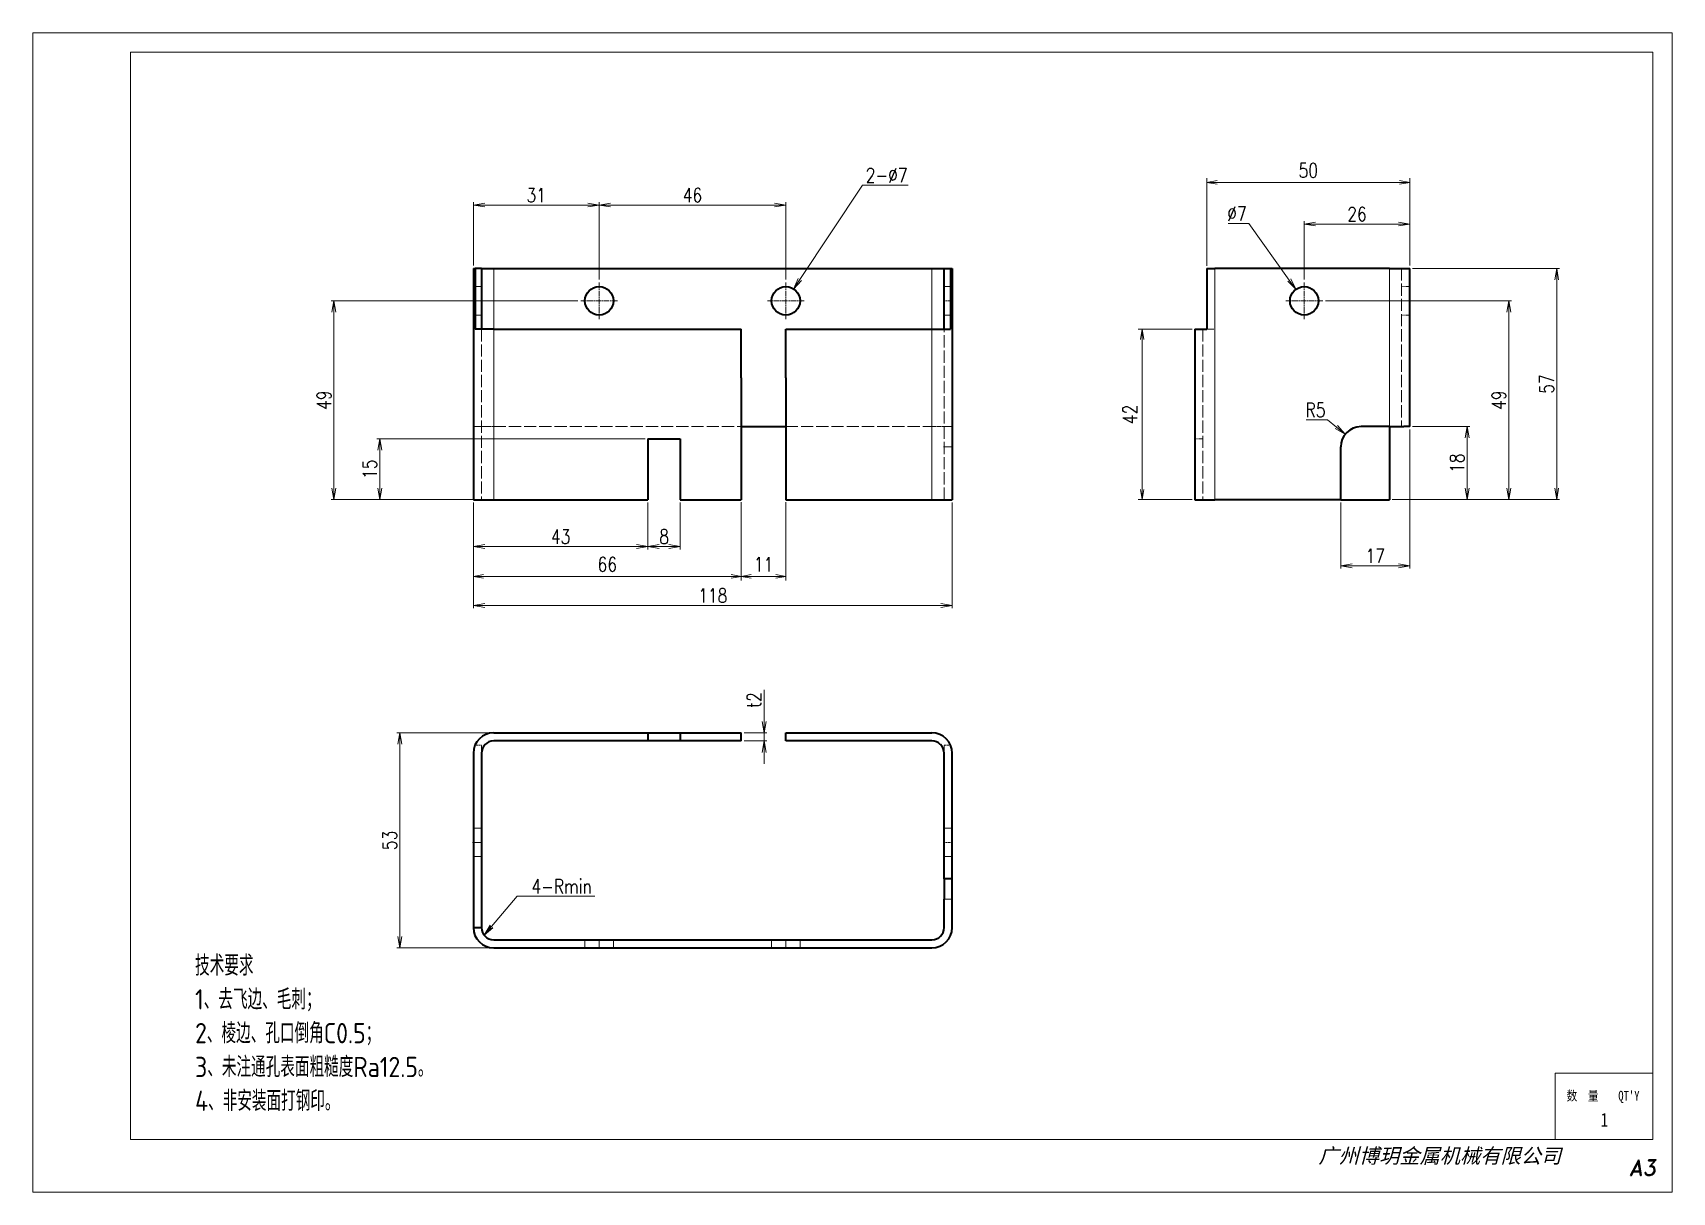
# Model space of a CAD drawing. Header units: millimetres. Extents: x 947 to 8414, y 980 to 1837.
# Drawn here: x 4200 to 4604.1, y 1550 to 1835.7 of the extents above; entities that cross this region are included whole.
import ezdxf
from ezdxf.enums import TextEntityAlignment as Align

# ---------------------------------------------------------------- set-up
doc = ezdxf.new("R2010")
doc.units = ezdxf.units.MM
doc.linetypes.add('AM_ISO02W050x2', pattern=[3.75, 3, -0.75])
doc.linetypes.add('AM_ISO08W050x2', pattern=[9, 6, -0.75, 1.5, -0.75])
doc.layers.add('DIM', color=3, linetype='Continuous')
for name, color, linetype, lineweight in [('中心线', 2, 'AM_ISO08W050x2', 18), ('图框BY', 7, 'Continuous', 0), ('标注线', 3, 'Continuous', 18), ('粗实线', 7, 'Continuous', 35), ('虚线', 1, 'AM_ISO02W050x2', 18)]:
    doc.layers.add(name, color=color, linetype=linetype, lineweight=lineweight)
doc.styles.add('DIM', font='romans.shx', dxfattribs={"width": 0.8, "bigfont": 'bigfont.shx'})
doc.styles.add('STYLE1', font='')
doc.styles.add('国标', font='simfang.ttf', dxfattribs={"width": 0.8})
doc.styles.add('机械长仿宋', font='gbenor.shx', dxfattribs={"height": 1, "bigfont": 'gbcbig.shx'})
doc.styles.add('标题\\M+18E9A', font='romand.shx', dxfattribs={"oblique": 10, "bigfont": 'bigfont.shx'})
doc.styles.get('STYLE1').set_extended_font_data('SimSun')
doc.dimstyles.new('XR 1-1', dxfattribs={"dimtxt": 3.5, "dimasz": 2.5, "dimexe": 1, "dimexo": 0.625, "dimgap": 1.2, "dimtad": 1, "dimtoh": 1, "dimdsep": 46, "dimtxsty": 'DIM', "dimblk": 'OPEN', "dimcen": 0, "dimclrd": 8, "dimclre": 8, "dimclrt": 2, "dimazin": 2, "dimtfac": 0.5, "dimtmove": 0, "dimatfit": 3, "dimldrblk": 'OPEN', "dimfxl": 0, "dimtolj": 2, "dimlwd": 18, "dimlwe": 18, "dimarcsym": 0})
doc.dimstyles.new('XR 1-1$0', dxfattribs={"dimtxt": 3.5, "dimasz": 2.5, "dimexe": 1, "dimexo": 0.625, "dimgap": 1.2, "dimtad": 1, "dimzin": 9, "dimdsep": 46, "dimtxsty": 'DIM', "dimblk": 'OPEN', "dimcen": 0, "dimclrd": 8, "dimclre": 8, "dimclrt": 2, "dimazin": 2, "dimtfac": 0.5, "dimtmove": 0, "dimatfit": 3, "dimldrblk": 'OPEN', "dimfxl": 0, "dimtolj": 2, "dimlwd": 18, "dimlwe": 18, "dimarcsym": 0})
doc.dimstyles.new('XR 1-1$3', dxfattribs={"dimtxt": 3.5, "dimasz": 2.5, "dimexe": 1, "dimexo": 0.625, "dimgap": 1.2, "dimtad": 1, "dimtoh": 1, "dimdsep": 46, "dimtxsty": 'DIM', "dimblk": 'OPEN', "dimcen": 0, "dimclrd": 8, "dimclre": 8, "dimclrt": 2, "dimazin": 2, "dimtfac": 0.5, "dimtofl": 0, "dimtmove": 0, "dimatfit": 3, "dimldrblk": 'OPEN', "dimfxl": 0, "dimtolj": 2, "dimlwd": 18, "dimlwe": 18, "dimarcsym": 0})
doc.dimstyles.new('XR 1-1$4', dxfattribs={"dimtxt": 3.5, "dimasz": 2.5, "dimexe": 1, "dimexo": 0.625, "dimgap": 1.2, "dimtad": 1, "dimtoh": 1, "dimdsep": 46, "dimtxsty": 'DIM', "dimblk": 'OPEN', "dimcen": 0, "dimclrd": 8, "dimclre": 8, "dimclrt": 2, "dimazin": 2, "dimtfac": 0.5, "dimtofl": 0, "dimtmove": 0, "dimatfit": 3, "dimldrblk": 'OPEN', "dimfxl": 0, "dimtolj": 2, "dimlwd": 18, "dimlwe": 18, "dimarcsym": 0})

msp = doc.modelspace()

# ---------------------------------------------------------------- texts
at = {"layer": 'DIM', "color": 2, "insert": (4322.884, 1623.622), "char_height": 3.5, "attachment_point": 7, "style": 'DIM'}
msp.add_mtext('\\A2;4-Rmin', dxfattribs=at)
at = {"layer": '图框BY', "style": '国标', "width": 0.8}
for s, p in [('数  量', (4578.01, 1572.577)), ("QT'Y ", (4590.76, 1572.577))]:
    msp.add_text(s, height=2.4051, dxfattribs=at).set_placement(p)
msp.add_text('1', height=3.367, dxfattribs=at).set_placement((4587.318, 1566.163), align=Align.CENTER)
at = {"layer": '图框BY', "lineweight": -3, "style": 'STYLE1', "oblique": 15}
msp.add_text('广州博玥金属机械有限公司', height=3.6557, dxfattribs=at).set_placement((4516.861, 1557.147))
at = {"layer": '图框BY', "style": '标题\\M+18E9A', "oblique": 10}
msp.add_text('A3', height=3.8481, dxfattribs=at).set_placement((4596.755, 1556.025), align=Align.MIDDLE)
at = {"layer": '标注线', "color": 2, "insert": (4240, 1570), "char_height": 5, "width": 114.82461, "attachment_point": 7, "style": '机械长仿宋'}
msp.add_mtext('\\A2;技术要求\\P1、去飞边、毛刺；\\P2、棱边、孔口倒角C0.5；\\P3、未注通孔表面粗糙度Ra12.5。\\P4、非安装面打钢印。', dxfattribs=at)

# ---------------------------------------------------------------- blocks, each defined once
blk = doc.blocks.new('_Open')
at = {"color": 0, "linetype": 'ByBlock', "lineweight": -2}
for p, q in [((-1, 0.17), (0, 0)), ((-1, -0.17), (0, 0)), ((0, 0), (-1, 0))]:
    blk.add_line(p, q, dxfattribs=at)
blk = doc.blocks.new('*D972')
at = {"layer": 'DIM', "color": 8, "lineweight": 18, "transparency": 16777216}
for p, q in [((4540.06, 1738.67), (4554.21, 1738.67)), ((4553.51, 1723.47), (4553.51, 1735.87)), ((4535.06, 1720.67), (4554.21, 1720.67))]:
    blk.add_line(p, q, dxfattribs=at)
at = {"layer": 'DIM', "color": 8, "lineweight": 18, "transparency": 16777216, "xscale": 2.8, "yscale": 2.8, "zscale": 2.8}
for p, rotation in [((4553.51, 1738.67), 90), ((4553.51, 1720.67), 270)]:
    blk.add_blockref('_Open', p, dxfattribs=dict(at, rotation=rotation))
at = {"layer": 'DIM', "color": 2, "transparency": 16777216, "insert": (4551.06, 1729.67), "char_height": 3.5, "attachment_point": 5, "rotation": 90, "style": 'DIM'}
blk.add_mtext('\\A2;18', dxfattribs=at)
blk = doc.blocks.new('*D973')
at = {"layer": 'DIM', "color": 8, "lineweight": 18, "transparency": 16777216}
for p, q in [((4540.06, 1777.67), (4576.28, 1777.67)), ((4575.58, 1723.47), (4575.58, 1774.87)), ((4535.06, 1720.67), (4576.28, 1720.67))]:
    blk.add_line(p, q, dxfattribs=at)
at = {"layer": 'DIM', "color": 8, "lineweight": 18, "transparency": 16777216, "xscale": 2.8, "yscale": 2.8, "zscale": 2.8}
for p, rotation in [((4575.58, 1777.67), 90), ((4575.58, 1720.67), 270)]:
    blk.add_blockref('_Open', p, dxfattribs=dict(at, rotation=rotation))
at = {"layer": 'DIM', "color": 2, "transparency": 16777216, "insert": (4573.13, 1749.17), "char_height": 3.5, "attachment_point": 5, "rotation": 90, "style": 'DIM'}
blk.add_mtext('\\A2;57', dxfattribs=at)
blk = doc.blocks.new('*D974')
at = {"layer": 'DIM', "color": 8, "lineweight": 18, "transparency": 16777216}
for p, q in [((4518.61, 1769.67), (4564.48, 1769.67)), ((4563.78, 1766.87), (4563.78, 1723.47)), ((4554.91, 1720.67), (4564.48, 1720.67))]:
    blk.add_line(p, q, dxfattribs=at)
at = {"layer": 'DIM', "color": 8, "lineweight": 18, "transparency": 16777216, "xscale": 2.8, "yscale": 2.8, "zscale": 2.8}
for p, rotation in [((4563.78, 1769.67), 90), ((4563.78, 1720.67), 270)]:
    blk.add_blockref('_Open', p, dxfattribs=dict(at, rotation=rotation))
at = {"layer": 'DIM', "color": 2, "transparency": 16777216, "insert": (4561.33, 1745.17), "char_height": 3.5, "attachment_point": 5, "rotation": 90, "style": 'DIM'}
blk.add_mtext('\\A2;49', dxfattribs=at)
blk = doc.blocks.new('*D975')
at = {"layer": 'DIM', "color": 8, "lineweight": 18, "transparency": 16777216}
for p, q in [((4513.36, 1774.92), (4513.36, 1789.29)), ((4516.16, 1788.59), (4536.56, 1788.59)), ((4539.36, 1778.37), (4539.36, 1789.29))]:
    blk.add_line(p, q, dxfattribs=at)
at = {"layer": 'DIM', "color": 8, "lineweight": 18, "transparency": 16777216, "xscale": 2.8, "yscale": 2.8, "zscale": 2.8, "rotation": 180}
blk.add_blockref('_Open', (4513.36, 1788.59), dxfattribs=at)
at = {"layer": 'DIM', "color": 8, "lineweight": 18, "transparency": 16777216, "xscale": 2.8, "yscale": 2.8, "zscale": 2.8}
blk.add_blockref('_Open', (4539.36, 1788.59), dxfattribs=at)
at = {"layer": 'DIM', "color": 2, "transparency": 16777216, "insert": (4526.36, 1791.04), "char_height": 3.5, "attachment_point": 5, "style": 'DIM'}
blk.add_mtext('\\A2;26', dxfattribs=at)
blk = doc.blocks.new('*D976')
at = {"layer": 'DIM', "color": 8, "lineweight": 18, "transparency": 16777216}
for p, q in [((4494.58, 1788.72), (4499.68, 1788.72)), ((4499.68, 1788.72), (4509.68, 1774.78))]:
    blk.add_line(p, q, dxfattribs=at)
at = {"layer": 'DIM', "color": 8, "lineweight": 18, "transparency": 16777216, "xscale": 2.8, "yscale": 2.8, "zscale": 2.8, "rotation": 305.671748823386}
blk.add_blockref('_Open', (4511.31, 1772.51), dxfattribs=at)
at = {"layer": 'DIM', "color": 2, "transparency": 16777216, "insert": (4496.78, 1791.17), "char_height": 3.5, "attachment_point": 5, "style": 'DIM'}
blk.add_mtext('\\A2;∅7', dxfattribs=at)
blk = doc.blocks.new('*D977')
at = {"layer": 'DIM', "color": 8, "lineweight": 18, "transparency": 16777216}
for p, q in [((4539.36, 1737.97), (4539.36, 1703.68)), ((4522.36, 1719.97), (4522.36, 1703.68)), ((4536.56, 1704.38), (4525.16, 1704.38))]:
    blk.add_line(p, q, dxfattribs=at)
at = {"layer": 'DIM', "color": 8, "lineweight": 18, "transparency": 16777216, "xscale": 2.8, "yscale": 2.8, "zscale": 2.8, "rotation": 180}
blk.add_blockref('_Open', (4522.36, 1704.38), dxfattribs=at)
at = {"layer": 'DIM', "color": 8, "lineweight": 18, "transparency": 16777216, "xscale": 2.8, "yscale": 2.8, "zscale": 2.8}
blk.add_blockref('_Open', (4539.36, 1704.38), dxfattribs=at)
at = {"layer": 'DIM', "color": 2, "transparency": 16777216, "insert": (4530.86, 1706.83), "char_height": 3.5, "attachment_point": 5, "style": 'DIM'}
blk.add_mtext('\\A2;17', dxfattribs=at)
blk = doc.blocks.new('*D978')
at = {"layer": 'DIM', "color": 8, "lineweight": 18, "transparency": 16777216}
for p, q in [((4513.87, 1740.32), (4519.1, 1740.32)), ((4519.1, 1740.32), (4521.28, 1738.56))]:
    blk.add_line(p, q, dxfattribs=at)
at = {"layer": 'DIM', "color": 8, "lineweight": 18, "transparency": 16777216, "xscale": 2.8, "yscale": 2.8, "zscale": 2.8, "rotation": 321.1349860702774}
blk.add_blockref('_Open', (4523.46, 1736.8), dxfattribs=at)
at = {"layer": 'DIM', "color": 2, "transparency": 16777216, "insert": (4516.14, 1742.77), "char_height": 3.5, "attachment_point": 5, "style": 'DIM'}
blk.add_mtext('\\A2;R5', dxfattribs=at)
blk = doc.blocks.new('*D979')
at = {"layer": 'DIM', "color": 8, "lineweight": 18, "transparency": 16777216}
for p, q in [((4308.59, 1719.97), (4308.59, 1708.42)), ((4351.59, 1719.97), (4351.59, 1708.42)), ((4311.39, 1709.12), (4348.79, 1709.12))]:
    blk.add_line(p, q, dxfattribs=at)
at = {"layer": 'DIM', "color": 8, "lineweight": 18, "transparency": 16777216, "xscale": 2.8, "yscale": 2.8, "zscale": 2.8, "rotation": 180}
blk.add_blockref('_Open', (4308.59, 1709.12), dxfattribs=at)
at = {"layer": 'DIM', "color": 8, "lineweight": 18, "transparency": 16777216, "xscale": 2.8, "yscale": 2.8, "zscale": 2.8}
blk.add_blockref('_Open', (4351.59, 1709.12), dxfattribs=at)
at = {"layer": 'DIM', "color": 2, "transparency": 16777216, "insert": (4330.09, 1711.57), "char_height": 3.5, "attachment_point": 5, "style": 'DIM'}
blk.add_mtext('\\A2;43', dxfattribs=at)
blk = doc.blocks.new('*D980')
at = {"layer": 'DIM', "color": 8, "lineweight": 18, "transparency": 16777216}
for p, q in [((4351.59, 1719.97), (4351.59, 1708.42)), ((4359.59, 1719.97), (4359.59, 1708.42)), ((4354.39, 1709.12), (4356.79, 1709.12))]:
    blk.add_line(p, q, dxfattribs=at)
at = {"layer": 'DIM', "color": 8, "lineweight": 18, "transparency": 16777216, "xscale": 2.8, "yscale": 2.8, "zscale": 2.8, "rotation": 180}
blk.add_blockref('_Open', (4351.59, 1709.12), dxfattribs=at)
at = {"layer": 'DIM', "color": 8, "lineweight": 18, "transparency": 16777216, "xscale": 2.8, "yscale": 2.8, "zscale": 2.8}
blk.add_blockref('_Open', (4359.59, 1709.12), dxfattribs=at)
at = {"layer": 'DIM', "color": 2, "transparency": 16777216, "insert": (4355.59, 1711.57), "char_height": 3.5, "attachment_point": 5, "style": 'DIM'}
blk.add_mtext('\\A2;8', dxfattribs=at)
blk = doc.blocks.new('*D981')
at = {"layer": 'DIM', "color": 8, "lineweight": 18, "transparency": 16777216}
for p, q in [((4426.59, 1719.97), (4426.59, 1693.91)), ((4308.59, 1711.05), (4308.59, 1693.91)), ((4423.79, 1694.61), (4311.39, 1694.61))]:
    blk.add_line(p, q, dxfattribs=at)
at = {"layer": 'DIM', "color": 8, "lineweight": 18, "transparency": 16777216, "xscale": 2.8, "yscale": 2.8, "zscale": 2.8, "rotation": 180}
blk.add_blockref('_Open', (4308.59, 1694.61), dxfattribs=at)
at = {"layer": 'DIM', "color": 8, "lineweight": 18, "transparency": 16777216, "xscale": 2.8, "yscale": 2.8, "zscale": 2.8}
blk.add_blockref('_Open', (4426.59, 1694.61), dxfattribs=at)
at = {"layer": 'DIM', "color": 2, "transparency": 16777216, "insert": (4367.59, 1697.06), "char_height": 3.5, "attachment_point": 5, "style": 'DIM'}
blk.add_mtext('\\A2;118', dxfattribs=at)
blk = doc.blocks.new('*D982')
at = {"layer": 'DIM', "color": 8, "lineweight": 18, "transparency": 16777216}
for p, q in [((4350.89, 1735.67), (4284.81, 1735.67)), ((4285.51, 1723.47), (4285.51, 1732.87)), ((4307.89, 1720.67), (4284.81, 1720.67))]:
    blk.add_line(p, q, dxfattribs=at)
at = {"layer": 'DIM', "color": 8, "lineweight": 18, "transparency": 16777216, "xscale": 2.8, "yscale": 2.8, "zscale": 2.8}
for p, rotation in [((4285.51, 1735.67), 90), ((4285.51, 1720.67), 270)]:
    blk.add_blockref('_Open', p, dxfattribs=dict(at, rotation=rotation))
at = {"layer": 'DIM', "color": 2, "transparency": 16777216, "insert": (4283.06, 1728.17), "char_height": 3.5, "attachment_point": 5, "rotation": 90, "style": 'DIM'}
blk.add_mtext('\\A2;15', dxfattribs=at)
blk = doc.blocks.new('*D983')
at = {"layer": 'DIM', "color": 8, "lineweight": 18, "transparency": 16777216}
for p, q in [((4334.34, 1769.67), (4273.5, 1769.67)), ((4274.2, 1766.87), (4274.2, 1723.47)), ((4309.89, 1720.67), (4273.5, 1720.67))]:
    blk.add_line(p, q, dxfattribs=at)
at = {"layer": 'DIM', "color": 8, "lineweight": 18, "transparency": 16777216, "xscale": 2.8, "yscale": 2.8, "zscale": 2.8}
for p, rotation in [((4274.2, 1769.67), 90), ((4274.2, 1720.67), 270)]:
    blk.add_blockref('_Open', p, dxfattribs=dict(at, rotation=rotation))
at = {"layer": 'DIM', "color": 2, "transparency": 16777216, "insert": (4271.75, 1745.17), "char_height": 3.5, "attachment_point": 5, "rotation": 90, "style": 'DIM'}
blk.add_mtext('\\A2;49', dxfattribs=at)
blk = doc.blocks.new('*D984')
at = {"layer": 'DIM', "color": 8, "lineweight": 18, "transparency": 16777216}
for p, q in [((4308.59, 1778.37), (4308.59, 1793.97)), ((4311.39, 1793.27), (4336.79, 1793.27)), ((4339.59, 1774.92), (4339.59, 1793.97))]:
    blk.add_line(p, q, dxfattribs=at)
at = {"layer": 'DIM', "color": 8, "lineweight": 18, "transparency": 16777216, "xscale": 2.8, "yscale": 2.8, "zscale": 2.8, "rotation": 180}
blk.add_blockref('_Open', (4308.59, 1793.27), dxfattribs=at)
at = {"layer": 'DIM', "color": 8, "lineweight": 18, "transparency": 16777216, "xscale": 2.8, "yscale": 2.8, "zscale": 2.8}
blk.add_blockref('_Open', (4339.59, 1793.27), dxfattribs=at)
at = {"layer": 'DIM', "color": 2, "transparency": 16777216, "insert": (4324.09, 1795.72), "char_height": 3.5, "attachment_point": 5, "style": 'DIM'}
blk.add_mtext('\\A2;31', dxfattribs=at)
blk = doc.blocks.new('*D985')
at = {"layer": 'DIM', "color": 8, "lineweight": 18, "transparency": 16777216}
for p, q in [((4339.59, 1774.92), (4339.59, 1793.97)), ((4342.39, 1793.27), (4382.79, 1793.27)), ((4385.59, 1774.92), (4385.59, 1793.97))]:
    blk.add_line(p, q, dxfattribs=at)
at = {"layer": 'DIM', "color": 8, "lineweight": 18, "transparency": 16777216, "xscale": 2.8, "yscale": 2.8, "zscale": 2.8, "rotation": 180}
blk.add_blockref('_Open', (4339.59, 1793.27), dxfattribs=at)
at = {"layer": 'DIM', "color": 8, "lineweight": 18, "transparency": 16777216, "xscale": 2.8, "yscale": 2.8, "zscale": 2.8}
blk.add_blockref('_Open', (4385.59, 1793.27), dxfattribs=at)
at = {"layer": 'DIM', "color": 2, "transparency": 16777216, "insert": (4362.59, 1795.72), "char_height": 3.5, "attachment_point": 5, "style": 'DIM'}
blk.add_mtext('\\A2;46', dxfattribs=at)
blk = doc.blocks.new('*D986')
at = {"layer": 'DIM', "color": 8, "lineweight": 18, "transparency": 16777216}
for p, q in [((4404.47, 1798.16), (4389.07, 1774.92)), ((4415.71, 1798.16), (4404.47, 1798.16))]:
    blk.add_line(p, q, dxfattribs=at)
at = {"layer": 'DIM', "color": 8, "lineweight": 18, "transparency": 16777216, "xscale": 2.8, "yscale": 2.8, "zscale": 2.8, "rotation": 236.4625621580946}
blk.add_blockref('_Open', (4387.52, 1772.58), dxfattribs=at)
at = {"layer": 'DIM', "color": 2, "transparency": 16777216, "insert": (4410.44, 1800.61), "char_height": 3.5, "attachment_point": 5, "style": 'DIM'}
blk.add_mtext('\\A2;2-%%c7', dxfattribs=at)
blk = doc.blocks.new('*D987')
at = {"layer": 'DIM', "color": 8, "lineweight": 18, "transparency": 16777216}
for p, q in [((4312.89, 1663.2), (4289.76, 1663.2)), ((4290.46, 1613), (4290.46, 1660.4)), ((4312.89, 1610.2), (4289.76, 1610.2))]:
    blk.add_line(p, q, dxfattribs=at)
at = {"layer": 'DIM', "color": 8, "lineweight": 18, "transparency": 16777216, "xscale": 2.8, "yscale": 2.8, "zscale": 2.8}
for p, rotation in [((4290.46, 1663.2), 90), ((4290.46, 1610.2), 270)]:
    blk.add_blockref('_Open', p, dxfattribs=dict(at, rotation=rotation))
at = {"layer": 'DIM', "color": 2, "transparency": 16777216, "insert": (4288.01, 1636.7), "char_height": 3.5, "attachment_point": 5, "rotation": 90, "style": 'DIM'}
blk.add_mtext('\\A2;53', dxfattribs=at)
blk = doc.blocks.new('*D988')
at = {"layer": 'DIM', "color": 8, "lineweight": 18, "transparency": 16777216}
for p, q in [((4380.24, 1666), (4380.24, 1673.8)), ((4375.29, 1663.2), (4380.94, 1663.2)), ((4375.29, 1661.2), (4380.94, 1661.2)), ((4380.24, 1661.2), (4380.24, 1663.2)), ((4380.24, 1658.4), (4380.24, 1655.6))]:
    blk.add_line(p, q, dxfattribs=at)
at = {"layer": 'DIM', "color": 8, "lineweight": 18, "transparency": 16777216, "xscale": 2.8, "yscale": 2.8, "zscale": 2.8}
for p, rotation in [((4380.24, 1663.2), 270), ((4380.24, 1661.2), 90)]:
    blk.add_blockref('_Open', p, dxfattribs=dict(at, rotation=rotation))
at = {"layer": 'DIM', "color": 2, "transparency": 16777216, "insert": (4377.79, 1671.3), "char_height": 3.5, "attachment_point": 5, "rotation": 90, "style": 'DIM'}
blk.add_mtext('\\A2;t{\\Fromans,bigfont|c134;2}', dxfattribs=at)
blk = doc.blocks.new('*D989')
at = {"layer": 'DIM', "color": 8, "lineweight": 18, "transparency": 16777216}
for p, q in [((4489.36, 1778.29), (4489.36, 1799.86)), ((4536.86, 1798.86), (4491.86, 1798.86)), ((4539.36, 1784.45), (4539.36, 1799.86))]:
    blk.add_line(p, q, dxfattribs=at)
at = {"layer": 'DIM', "color": 8, "lineweight": 18, "transparency": 16777216, "xscale": 2.5, "yscale": 2.5, "zscale": 2.5, "rotation": 180}
blk.add_blockref('_Open', (4489.36, 1798.86), dxfattribs=at)
at = {"layer": 'DIM', "color": 8, "lineweight": 18, "transparency": 16777216, "xscale": 2.5, "yscale": 2.5, "zscale": 2.5}
blk.add_blockref('_Open', (4539.36, 1798.86), dxfattribs=at)
at = {"layer": 'DIM', "color": 2, "transparency": 16777216, "insert": (4514.36, 1801.81), "char_height": 3.5, "attachment_point": 5, "style": 'DIM'}
blk.add_mtext('\\A2;50', dxfattribs=at)
blk = doc.blocks.new('*D990')
at = {"layer": '标注线', "color": 8, "lineweight": 18, "transparency": 16777216}
for p, q in [((4485.73, 1762.67), (4472.39, 1762.67)), ((4473.39, 1760.17), (4473.39, 1723.17)), ((4485.73, 1720.67), (4472.39, 1720.67))]:
    blk.add_line(p, q, dxfattribs=at)
at = {"layer": '标注线', "color": 8, "lineweight": 18, "transparency": 16777216, "xscale": 2.5, "yscale": 2.5, "zscale": 2.5}
for p, rotation in [((4473.39, 1762.67), 90), ((4473.39, 1720.67), 270)]:
    blk.add_blockref('_Open', p, dxfattribs=dict(at, rotation=rotation))
at = {"layer": '标注线', "color": 2, "transparency": 16777216, "insert": (4470.44, 1741.67), "char_height": 3.5, "attachment_point": 5, "rotation": 90, "style": 'DIM'}
blk.add_mtext('\\A2;42', dxfattribs=at)
blk = doc.blocks.new('*D991')
at = {"layer": '标注线', "color": 8, "lineweight": 18, "transparency": 16777216}
for p, q in [((4308.59, 1719.34), (4308.59, 1700.76)), ((4374.59, 1720.04), (4374.59, 1700.76)), ((4311.09, 1701.76), (4372.09, 1701.76))]:
    blk.add_line(p, q, dxfattribs=at)
at = {"layer": '标注线', "color": 8, "lineweight": 18, "transparency": 16777216, "xscale": 2.5, "yscale": 2.5, "zscale": 2.5, "rotation": 180}
blk.add_blockref('_Open', (4308.59, 1701.76), dxfattribs=at)
at = {"layer": '标注线', "color": 8, "lineweight": 18, "transparency": 16777216, "xscale": 2.5, "yscale": 2.5, "zscale": 2.5}
blk.add_blockref('_Open', (4374.59, 1701.76), dxfattribs=at)
at = {"layer": '标注线', "color": 2, "transparency": 16777216, "insert": (4341.59, 1704.71), "char_height": 3.5, "attachment_point": 5, "style": 'DIM'}
blk.add_mtext('\\A2;66', dxfattribs=at)
blk = doc.blocks.new('*D992')
at = {"layer": '标注线', "color": 8, "lineweight": 18, "transparency": 16777216}
for p, q in [((4374.59, 1720.04), (4374.59, 1700.76)), ((4385.59, 1720.04), (4385.59, 1700.76)), ((4377.09, 1701.76), (4383.09, 1701.76))]:
    blk.add_line(p, q, dxfattribs=at)
at = {"layer": '标注线', "color": 8, "lineweight": 18, "transparency": 16777216, "xscale": 2.5, "yscale": 2.5, "zscale": 2.5, "rotation": 180}
blk.add_blockref('_Open', (4374.59, 1701.76), dxfattribs=at)
at = {"layer": '标注线', "color": 8, "lineweight": 18, "transparency": 16777216, "xscale": 2.5, "yscale": 2.5, "zscale": 2.5}
blk.add_blockref('_Open', (4385.59, 1701.76), dxfattribs=at)
at = {"layer": '标注线', "color": 2, "transparency": 16777216, "insert": (4380.09, 1704.71), "char_height": 3.5, "attachment_point": 5, "style": 'DIM'}
blk.add_mtext('\\A2;11', dxfattribs=at)

# ---------------------------------------------------------------- dimensions: what is measured, and where the dimension line sits
at = {"layer": 'DIM'}
for p1, p2, override, picture, middle in [((4383.657, 1766.749), (4387.524, 1772.584), {"dimasz": 2.8, "dimexe": 0.69965, "dimexo": 0.69965, "dimgap": 0.69965, "dimpost": '2-%%c<>'}, '*D986', (4410.441, 1798.156)), ((4515.397, 1766.823), (4511.315, 1772.51), {"dimasz": 2.8, "dimexe": 0.69965, "dimexo": 0.69965, "dimgap": 0.69965}, '*D976', (4496.781, 1788.717))]:
    dim = msp.add_diameter_dim_2p(p1=p1, p2=p2, dimstyle='XR 1-1$3', override=override, dxfattribs=at)
    dim.commit()
    dim.dimension.update_dxf_attribs({"geometry": picture, "text_midpoint": middle, "dimtype": 163})
dim = msp.add_linear_dim(base=(4489.356, 1798.862), p1=(4539.356, 1783.83), p2=(4489.356, 1777.666), dimstyle='XR 1-1$0', dxfattribs=at)
dim.commit()
dim.dimension.update_dxf_attribs({"geometry": '*D989', "text_midpoint": (4514.356, 1801.812)})
for base, p1, p2, override, picture, middle in [((4339.591, 1793.268), (4308.591, 1777.666), (4339.591, 1774.216), {"dimasz": 2.8, "dimexe": 0.69965, "dimexo": 0.69965, "dimgap": 0.69965}, '*D984', (4324.091, 1795.717)), ((4385.591, 1793.268), (4339.591, 1774.216), (4385.591, 1774.216), {"dimasz": 2.8, "dimexe": 0.69965, "dimexo": 0.69965, "dimgap": 0.69965, "dimtmove": 1}, '*D985', (4362.591, 1795.717)), ((4539.356, 1788.594), (4513.356, 1774.216), (4539.356, 1777.666), {"dimasz": 2.8, "dimexe": 0.69965, "dimexo": 0.69965, "dimgap": 0.69965}, '*D975', (4526.356, 1791.044)), ((4522.356, 1704.379), (4539.356, 1738.666), (4522.356, 1720.666), {"dimasz": 2.8, "dimexe": 0.69965, "dimexo": 0.69965, "dimgap": 0.69965}, '*D977', (4530.856, 1706.828)), ((4351.591, 1709.122), (4308.591, 1720.666), (4351.591, 1720.666), {"dimasz": 2.8, "dimexe": 0.69965, "dimexo": 0.69965, "dimgap": 0.69965}, '*D979', (4330.091, 1711.571)), ((4308.591, 1694.606), (4426.591, 1720.666), (4308.591, 1711.746), {"dimasz": 2.8, "dimexe": 0.69965, "dimexo": 0.69965, "dimgap": 0.69965}, '*D981', (4367.591, 1697.056)), ((4359.591, 1709.122), (4351.591, 1720.666), (4359.591, 1720.666), {"dimasz": 2.8, "dimexe": 0.69965, "dimexo": 0.69965, "dimgap": 0.69965, "dimtmove": 1}, '*D980', (4355.591, 1711.571))]:
    dim = msp.add_linear_dim(base=base, p1=p1, p2=p2, dimstyle='XR 1-1$0', override=override, dxfattribs=at)
    dim.commit()
    dim.dimension.update_dxf_attribs({"geometry": picture, "text_midpoint": middle})
for base, p1, p2, picture, middle in [((4575.582, 1777.666), (4534.356, 1720.666), (4539.356, 1777.666), '*D973', (4573.132, 1749.166)), ((4274.2, 1720.666), (4335.041, 1769.666), (4310.591, 1720.666), '*D983', (4271.75, 1745.166)), ((4563.776, 1720.666), (4517.906, 1769.666), (4554.207, 1720.666), '*D974', (4561.326, 1745.166)), ((4553.508, 1738.666), (4534.356, 1720.666), (4539.356, 1738.666), '*D972', (4551.058, 1729.666)), ((4285.507, 1735.666), (4308.591, 1720.666), (4351.591, 1735.666), '*D982', (4283.057, 1728.166)), ((4290.456, 1663.2), (4313.591, 1610.2), (4313.591, 1663.2), '*D987', (4288.007, 1636.7))]:
    dim = msp.add_linear_dim(base=base, p1=p1, p2=p2, angle=90, dimstyle='XR 1-1$0', override={"dimasz": 2.8, "dimexe": 0.69965, "dimexo": 0.69965, "dimgap": 0.69965}, dxfattribs=at)
    dim.commit()
    dim.dimension.update_dxf_attribs({"geometry": picture, "text_midpoint": middle})
dim = msp.add_radius_dim(center=(4527.356, 1733.666), mpoint=(4523.463, 1736.804), dimstyle='XR 1-1$4', override={"dimasz": 2.8, "dimexe": 0.69965, "dimexo": 0.69965, "dimgap": 0.69965}, dxfattribs=at)
dim.commit()
dim.dimension.update_dxf_attribs({"geometry": '*D978', "text_midpoint": (4516.136, 1742.767)})
dim = msp.add_linear_dim(base=(4380.243, 1663.2), p1=(4374.591, 1661.2), p2=(4374.591, 1663.2), angle=90, text='t{\\Fromans,bigfont|c134;<>}', dimstyle='XR 1-1$0', override={"dimasz": 2.8, "dimexe": 0.69965, "dimexo": 0.69965, "dimgap": 0.69965}, dxfattribs=at)
dim.commit()
dim.dimension.update_dxf_attribs({"geometry": '*D988', "text_midpoint": (4377.793, 1671.3)})
at = {"layer": '标注线'}
dim = msp.add_linear_dim(base=(4473.393, 1720.666), p1=(4486.356, 1762.666), p2=(4486.356, 1720.666), angle=90, dimstyle='XR 1-1$0', dxfattribs=at)
dim.commit()
dim.dimension.update_dxf_attribs({"geometry": '*D990', "text_midpoint": (4470.443, 1741.666)})
dim = msp.add_linear_dim(base=(4374.591, 1701.756), p1=(4308.591, 1719.967), p2=(4374.591, 1720.666), dimstyle='XR 1-1$0', dxfattribs=at)
dim.commit()
dim.dimension.update_dxf_attribs({"geometry": '*D991', "text_midpoint": (4341.591, 1701.756), "dimtype": 160})
dim = msp.add_linear_dim(base=(4385.591, 1701.756), p1=(4374.591, 1720.666), p2=(4385.591, 1720.666), dimstyle='XR 1-1$0', dxfattribs=at)
dim.commit()
dim.dimension.update_dxf_attribs({"geometry": '*D992', "text_midpoint": (4380.091, 1704.706)})

# ---------------------------------------------------------------- linework, layer by layer
at = {"color": 7, "lineweight": 13, "ltscale": 0.374999}
for p, q in [((4313.591, 1777.666), (4313.591, 1762.666)), ((4421.591, 1777.666), (4421.591, 1762.666))]:
    msp.add_line(p, q, dxfattribs=at)
at = {"color": 7, "lineweight": 13}
for p, q in [((4491.356, 1777.666), (4491.356, 1720.666)), ((4534.356, 1738.666), (4534.356, 1777.666)), ((4313.591, 1762.666), (4313.591, 1720.666)), ((4421.591, 1762.666), (4421.591, 1720.666))]:
    msp.add_line(p, q, dxfattribs=at)
at = {"color": 7, "lineweight": 13, "ltscale": 0.05}
msp.add_line((4426.591, 1622.2), (4424.591, 1622.2), dxfattribs=at)
at = {"layer": '中心线', "ltscale": 0.2275}
for p, q in [((4339.591, 1774.216), (4339.591, 1765.116)), ((4385.591, 1774.216), (4385.591, 1765.116)), ((4513.356, 1774.216), (4513.356, 1765.116)), ((4344.141, 1769.666), (4335.041, 1769.666)), ((4390.141, 1769.666), (4381.041, 1769.666)), ((4517.906, 1769.666), (4508.806, 1769.666))]:
    msp.add_line(p, q, dxfattribs=at)
at = {"layer": '中心线', "ltscale": 0.06}
for p, q in [((4308.391, 1769.666), (4310.791, 1769.666)), ((4308.391, 1636.2), (4310.791, 1636.2)), ((4339.591, 1610), (4339.591, 1612.4)), ((4385.591, 1610), (4385.591, 1612.4))]:
    msp.add_line(p, q, dxfattribs=at)
at = {"layer": '中心线', "ltscale": 0.060015}
for p, q in [((4426.791, 1769.666), (4424.39, 1769.666)), ((4539.556, 1769.666), (4537.155, 1769.666)), ((4426.791, 1733.666), (4424.39, 1733.666)), ((4426.791, 1636.2), (4424.39, 1636.2)), ((4426.791, 1622.2), (4424.39, 1622.2))]:
    msp.add_line(p, q, dxfattribs=at)
at = {"layer": '图框BY'}
msp.add_lwpolyline([(4604.051, 1835.722), (4200, 1835.722), (4200, 1550), (4604.051, 1550)], close=True, dxfattribs=at)
for points in [[(4224.051, 1830.911), (4224.051, 1562.987), (4599.241, 1562.987), (4599.241, 1830.911), (4224.051, 1830.911)], [(4575.19, 1562.987), (4575.19, 1579.342), (4599.241, 1579.342)]]:
    msp.add_lwpolyline(points, dxfattribs=at)
at = {"layer": '粗实线', "ltscale": 0.010436}
msp.add_line((4308.591, 1777.666), (4309.008, 1777.666), dxfattribs=at)
at = {"layer": '粗实线'}
for p, q in [((4308.591, 1777.666), (4308.591, 1720.666)), ((4313.591, 1777.666), (4421.591, 1777.666)), ((4426.591, 1777.666), (4426.591, 1720.666)), ((4534.356, 1777.666), (4491.356, 1777.666)), ((4539.356, 1738.666), (4539.356, 1777.666)), ((4313.591, 1762.666), (4374.591, 1762.666)), ((4385.591, 1762.666), (4421.591, 1762.666)), ((4486.356, 1762.666), (4486.356, 1720.666)), ((4374.591, 1750.666), (4374.591, 1720.666)), ((4385.591, 1750.666), (4385.591, 1720.666)), ((4313.591, 1720.666), (4351.591, 1720.666)), ((4385.591, 1720.666), (4421.591, 1720.666)), ((4522.356, 1720.666), (4491.356, 1720.666)), ((4313.591, 1663.2), (4351.591, 1663.2)), ((4351.591, 1661.2), (4313.591, 1661.2)), ((4385.591, 1663.2), (4421.591, 1663.2)), ((4421.591, 1661.2), (4385.591, 1661.2)), ((4308.591, 1658.2), (4308.591, 1615.2)), ((4310.591, 1658.2), (4310.591, 1615.2)), ((4424.591, 1627.2), (4424.591, 1658.2)), ((4426.591, 1627.2), (4426.591, 1658.2)), ((4313.591, 1612.2), (4421.591, 1612.2)), ((4313.591, 1610.2), (4421.591, 1610.2))]:
    msp.add_line(p, q, dxfattribs=at)
at = {"layer": '粗实线', "ltscale": 0.375}
for p, q in [((4309.008, 1777.666), (4309.008, 1762.666)), ((4310.591, 1777.666), (4310.591, 1762.666)), ((4424.591, 1762.666), (4424.591, 1777.666)), ((4426.173, 1777.666), (4426.173, 1762.666)), ((4489.356, 1777.666), (4489.356, 1762.666)), ((4351.591, 1735.666), (4351.591, 1720.666)), ((4359.591, 1735.666), (4359.591, 1720.666)), ((4359.591, 1720.666), (4374.591, 1720.666)), ((4359.591, 1663.2), (4374.591, 1663.2)), ((4374.591, 1661.2), (4359.591, 1661.2))]:
    msp.add_line(p, q, dxfattribs=at)
at = {"layer": '粗实线', "ltscale": 0.039564}
msp.add_line((4310.591, 1777.666), (4309.008, 1777.666), dxfattribs=at)
at = {"layer": '粗实线', "ltscale": 0.021967}
for p, q in [((4310.591, 1777.666), (4311.469, 1777.666)), ((4423.712, 1777.666), (4424.591, 1777.666))]:
    msp.add_line(p, q, dxfattribs=at)
at = {"layer": '粗实线', "ltscale": 0.053033}
for p, q in [((4311.469, 1777.666), (4313.591, 1777.666)), ((4421.591, 1777.666), (4423.712, 1777.666))]:
    msp.add_line(p, q, dxfattribs=at)
at = {"layer": '粗实线', "ltscale": 0.039565}
msp.add_line((4424.591, 1777.666), (4426.173, 1777.666), dxfattribs=at)
at = {"layer": '粗实线', "ltscale": 0.010435}
msp.add_line((4426.173, 1777.666), (4426.591, 1777.666), dxfattribs=at)
at = {"layer": '粗实线', "ltscale": 0.049998}
msp.add_line((4489.356, 1777.666), (4491.356, 1777.666), dxfattribs=at)
at = {"layer": '粗实线', "ltscale": 0.088388}
for p, q in [((4534.356, 1777.666), (4537.891, 1777.666)), ((4313.591, 1762.666), (4310.055, 1762.666)), ((4421.591, 1762.666), (4425.126, 1762.666)), ((4534.356, 1738.666), (4537.891, 1738.666)), ((4310.055, 1720.666), (4313.591, 1720.666)), ((4421.591, 1720.666), (4425.126, 1720.666)), ((4487.82, 1720.666), (4491.356, 1720.666))]:
    msp.add_line(p, q, dxfattribs=at)
at = {"layer": '粗实线', "ltscale": 0.036612}
for p, q in [((4537.891, 1777.666), (4539.356, 1777.666)), ((4486.356, 1762.666), (4487.82, 1762.666)), ((4539.356, 1738.666), (4537.891, 1738.666)), ((4308.591, 1720.666), (4310.055, 1720.666)), ((4425.126, 1720.666), (4426.591, 1720.666)), ((4486.356, 1720.666), (4487.82, 1720.666))]:
    msp.add_line(p, q, dxfattribs=at)
at = {"layer": '粗实线', "ltscale": 0.026176}
msp.add_line((4310.055, 1762.666), (4309.008, 1762.666), dxfattribs=at)
at = {"layer": '粗实线', "ltscale": 0.3}
for p, q in [((4374.591, 1750.666), (4374.591, 1762.666)), ((4385.591, 1750.666), (4385.591, 1762.666))]:
    msp.add_line(p, q, dxfattribs=at)
at = {"layer": '粗实线', "ltscale": 0.026177}
msp.add_line((4425.126, 1762.666), (4426.173, 1762.666), dxfattribs=at)
at = {"layer": '粗实线', "ltscale": 0.03839}
msp.add_line((4487.82, 1762.666), (4489.356, 1762.666), dxfattribs=at)
at = {"layer": '粗实线', "ltscale": 0.275}
msp.add_line((4374.591, 1738.666), (4385.591, 1738.666), dxfattribs=at)
at = {"layer": '粗实线', "ltscale": 0.175}
for p, q in [((4534.356, 1738.666), (4527.356, 1738.666)), ((4424.591, 1615.2), (4424.591, 1622.2)), ((4426.591, 1615.2), (4426.591, 1622.2))]:
    msp.add_line(p, q, dxfattribs=at)
at = {"layer": '粗实线', "ltscale": 0.45}
msp.add_line((4534.356, 1738.666), (4534.356, 1720.666), dxfattribs=at)
at = {"layer": '粗实线', "ltscale": 0.2}
for p, q in [((4351.591, 1735.666), (4359.591, 1735.666)), ((4351.591, 1663.2), (4359.591, 1663.2)), ((4359.591, 1661.2), (4351.591, 1661.2))]:
    msp.add_line(p, q, dxfattribs=at)
at = {"layer": '粗实线', "ltscale": 0.325}
msp.add_line((4522.356, 1720.666), (4522.356, 1733.666), dxfattribs=at)
at = {"layer": '粗实线', "ltscale": 0.300002}
msp.add_line((4522.356, 1720.666), (4534.356, 1720.666), dxfattribs=at)
at = {"layer": '粗实线', "ltscale": 0.05}
for p, q in [((4351.591, 1663.2), (4351.591, 1661.2)), ((4359.591, 1663.2), (4359.591, 1661.2)), ((4374.591, 1661.2), (4374.591, 1663.2)), ((4385.591, 1661.2), (4385.591, 1663.2)), ((4426.591, 1627.2), (4424.591, 1627.2)), ((4308.591, 1615.2), (4310.591, 1615.2))]:
    msp.add_line(p, q, dxfattribs=at)
at = {"layer": '粗实线', "ltscale": 0.001531}
msp.add_line((4423.668, 1660.364), (4423.712, 1660.321), dxfattribs=at)
at = {"layer": '粗实线', "ltscale": 0.125}
for p, q in [((4424.591, 1627.2), (4424.591, 1622.2)), ((4426.591, 1622.2), (4426.591, 1627.2))]:
    msp.add_line(p, q, dxfattribs=at)
at = {"layer": '粗实线'}
for centre in [(4339.591, 1769.666), (4385.591, 1769.666), (4513.356, 1769.666)]:
    msp.add_circle(centre, 3.5, dxfattribs=at)
for centre, radius, start, end in [((4527.356, 1733.666), 5, 90, 180), ((4313.591, 1658.2), 5, 90, 180), ((4313.591, 1658.2), 3, 90, 180), ((4421.591, 1658.2), 5, 0, 90), ((4421.591, 1658.2), 3, 46.16931, 90), ((4421.591, 1658.2), 3, 360, 45), ((4313.591, 1615.2), 5, 180, 270), ((4313.591, 1615.2), 3, 180, 270), ((4421.591, 1615.2), 3, 270, 0), ((4421.591, 1615.2), 5, 270, 0)]:
    msp.add_arc(centre, radius, start, end, dxfattribs=at)
at = {"layer": '虚线'}
for p, q in [((4313.591, 1738.666), (4313.591, 1777.666)), ((4421.591, 1738.666), (4421.591, 1777.666)), ((4491.356, 1777.666), (4491.356, 1720.666)), ((4534.356, 1777.666), (4534.356, 1738.666)), ((4534.356, 1738.666), (4534.356, 1777.666)), ((4534.356, 1738.666), (4534.356, 1777.666)), ((4537.356, 1777.666), (4537.356, 1738.666)), ((4310.591, 1762.666), (4310.591, 1720.666)), ((4313.591, 1762.666), (4313.591, 1720.666)), ((4313.591, 1762.666), (4313.591, 1738.666)), ((4421.591, 1762.666), (4421.591, 1738.666)), ((4421.591, 1762.666), (4421.591, 1720.666)), ((4424.591, 1720.666), (4424.591, 1762.666)), ((4488.356, 1762.666), (4488.356, 1720.666)), ((4491.356, 1762.666), (4491.356, 1720.666)), ((4491.356, 1720.666), (4491.356, 1762.666)), ((4313.591, 1738.666), (4374.591, 1738.666)), ((4385.591, 1738.666), (4421.591, 1738.666))]:
    msp.add_line(p, q, dxfattribs=at)
at = {"layer": '虚线', "ltscale": 0.05}
for p, q in [((4308.591, 1773.166), (4310.591, 1773.166)), ((4426.591, 1773.166), (4424.591, 1773.166)), ((4539.356, 1773.166), (4537.356, 1773.166)), ((4539.356, 1773.166), (4537.356, 1773.166)), ((4308.591, 1766.166), (4310.591, 1766.166)), ((4426.591, 1766.166), (4424.591, 1766.166)), ((4539.356, 1766.166), (4537.356, 1766.166)), ((4539.356, 1766.166), (4537.356, 1766.166)), ((4308.591, 1738.666), (4310.591, 1738.666)), ((4426.591, 1738.666), (4424.591, 1738.666)), ((4426.591, 1733.666), (4424.591, 1733.666)), ((4486.356, 1735.666), (4488.356, 1735.666)), ((4310.591, 1658.2), (4310.591, 1660.2)), ((4308.591, 1639.7), (4310.591, 1639.7)), ((4426.591, 1639.7), (4424.591, 1639.7)), ((4308.591, 1632.7), (4310.591, 1632.7)), ((4426.591, 1632.7), (4424.591, 1632.7)), ((4336.091, 1610.2), (4336.091, 1612.2)), ((4343.091, 1610.2), (4343.091, 1612.2)), ((4382.091, 1610.2), (4382.091, 1612.2)), ((4389.091, 1610.2), (4389.091, 1612.2))]:
    msp.add_line(p, q, dxfattribs=at)
at = {"layer": '虚线', "ltscale": 0.001599}
msp.add_line((4511.678, 1766.595), (4511.734, 1766.565), dxfattribs=at)
at = {"layer": '虚线', "ltscale": 0.049998}
for p, q in [((4491.356, 1762.666), (4489.356, 1762.666)), ((4424.591, 1658.2), (4424.591, 1660.2))]:
    msp.add_line(p, q, dxfattribs=at)
at = {"layer": '虚线', "ltscale": 0.021967}
for p, q in [((4310.591, 1738.666), (4311.469, 1738.666)), ((4424.591, 1738.666), (4423.712, 1738.666))]:
    msp.add_line(p, q, dxfattribs=at)
at = {"layer": '虚线', "ltscale": 0.053033}
for p, q in [((4311.469, 1738.666), (4313.591, 1738.666)), ((4423.712, 1738.666), (4421.591, 1738.666))]:
    msp.add_line(p, q, dxfattribs=at)
at = {"layer": '虚线', "ltscale": 0.039564}
msp.add_line((4310.591, 1660.2), (4309.008, 1660.2), dxfattribs=at)
at = {"layer": '虚线', "ltscale": 0.039565}
msp.add_line((4424.591, 1660.2), (4426.173, 1660.2), dxfattribs=at)

msp.set_redraw_order([(e.dxf.handle, doc.entitydb.next_handle()) for e in msp.query("TEXT MTEXT ATTDEF DIMENSION ARC_DIMENSION")])  # texts and dimensions are drawn at this point

# ---------------------------------------------------------------- leaders
at = {"layer": 'DIM', "annotation_type": 0, "has_hookline": 1, "hookline_direction": 0, "text_width": 15.6}
msp.add_leader([(4311.249, 1613.324), (4319.385, 1622.922), (4322.185, 1622.922)], dimstyle='XR 1-1', override={"dimasz": 2.8, "dimexe": 0.69965, "dimexo": 0.69965, "dimgap": 0.69965}, dxfattribs=at)

doc.saveas('drawing.dxf')
